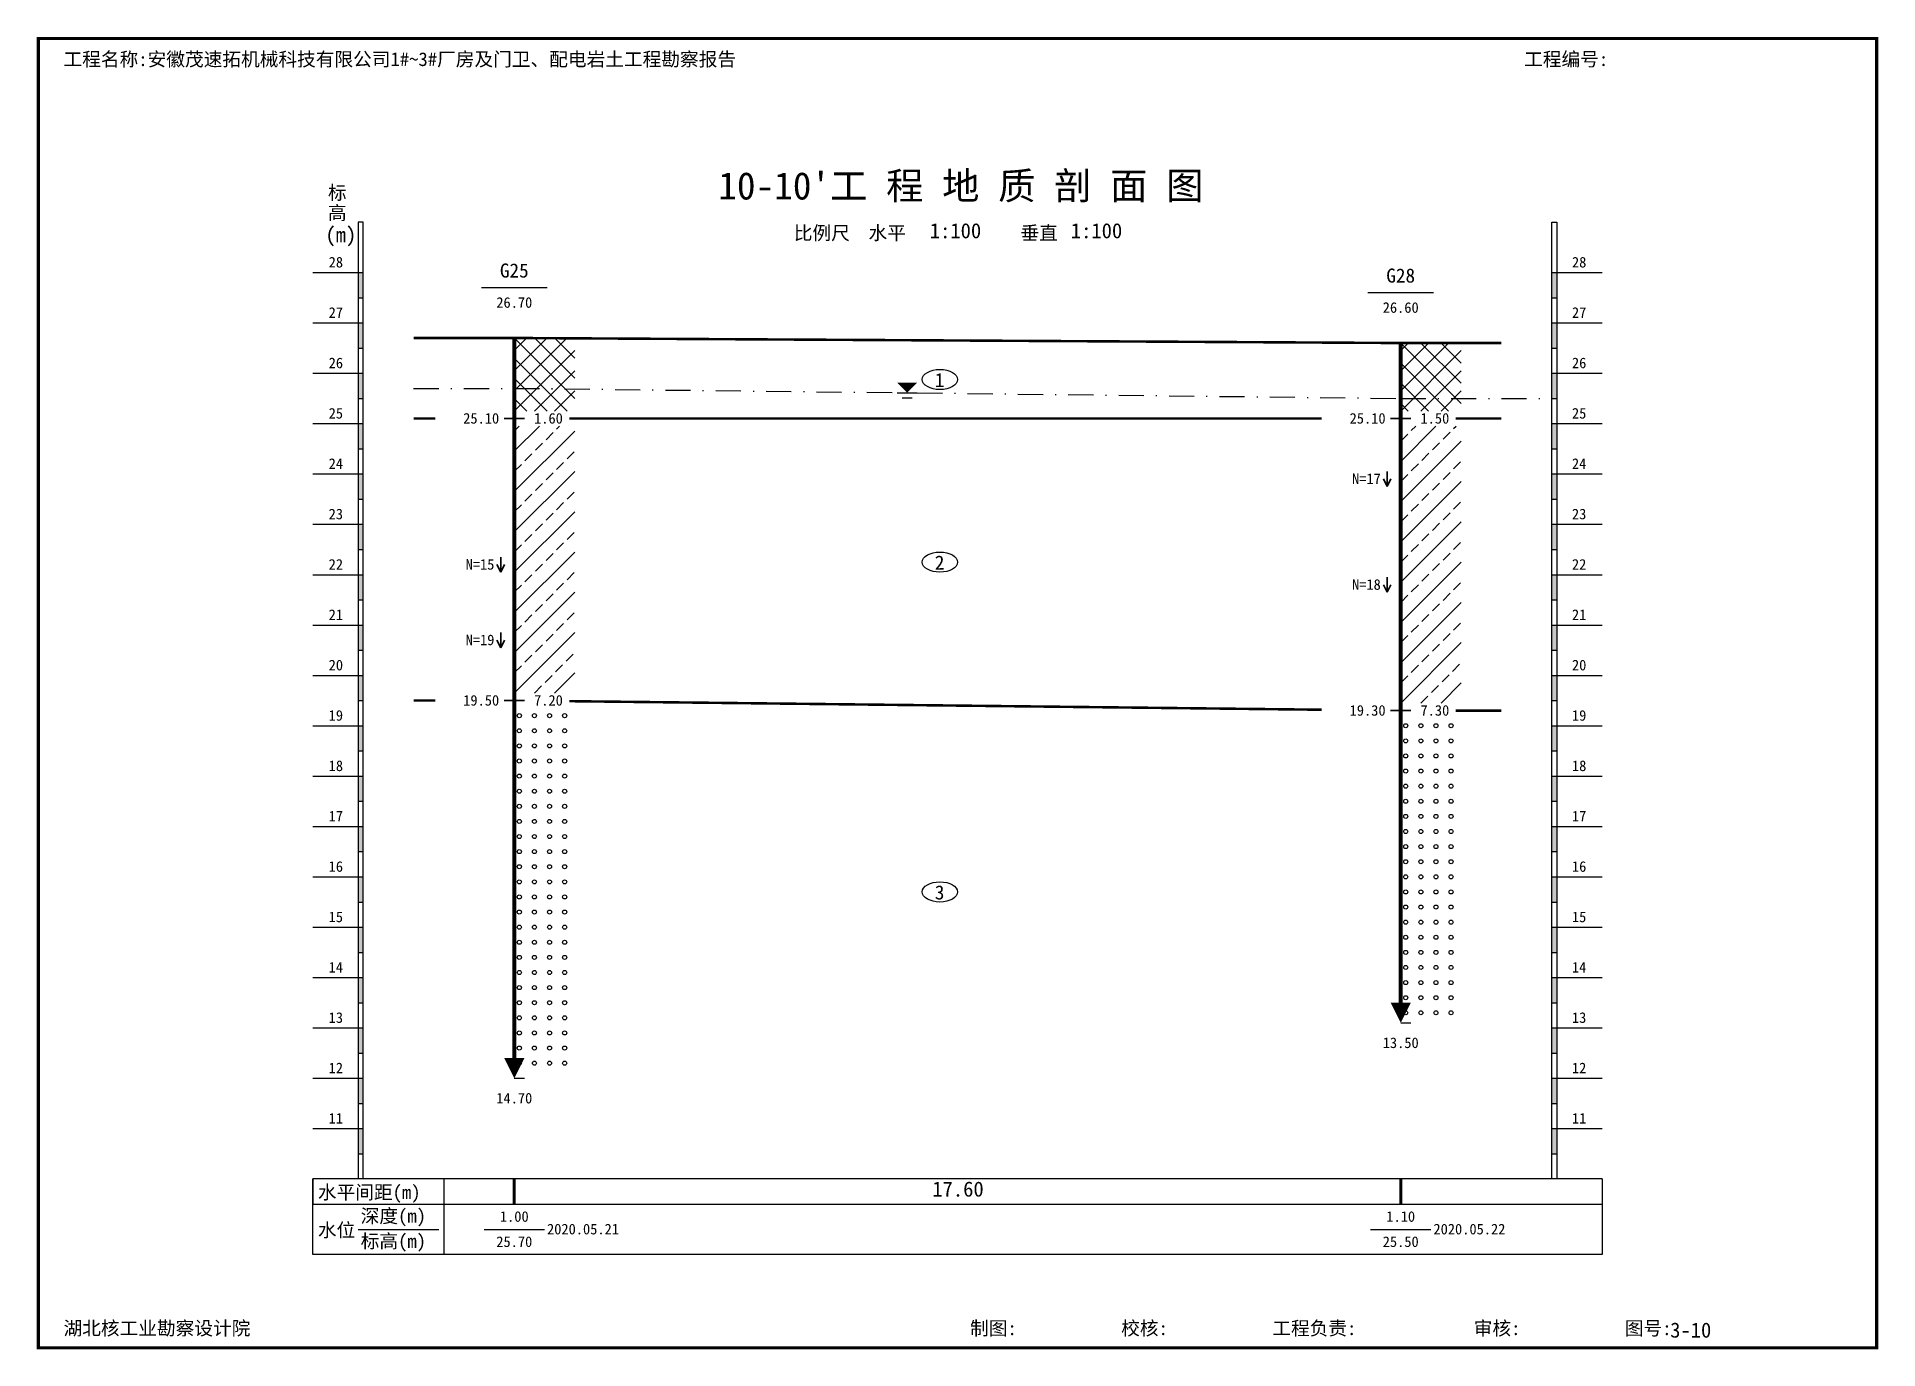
# Model space of a CAD drawing. Extents: x 2025205 to 2402328, y -557483 to 329036.
# Drawn here: x 2367483 to 2371139, y 274556 to 277162 of the extents above; entities that cross this region are included whole.
import ezdxf
from ezdxf.enums import TextEntityAlignment as Align

# ---------------------------------------------------------------- set-up
doc = ezdxf.new("R2010")
doc.units = 0
doc.header["$LTSCALE"] = 1500
doc.header["$MEASUREMENT"] = 0
for name, color, linetype in [('1', 7, 'Continuous'), ('10', 7, 'Continuous'), ('3', 4, 'Continuous')]:
    doc.layers.add(name, color=color, linetype=linetype)
doc.layers.add('2', color=7, linetype='Continuous', lineweight=35, true_color=0x555555)
doc.styles.add('黑体', font='simhei.ttf', dxfattribs={"width": 0.6})

msp = doc.modelspace()

# ---------------------------------------------------------------- texts
at = {"layer": '1', "style": '黑体'}
for s, height, p in [('工程名称:安徽茂速拓机械科技有限公司1#~3#厂房及门卫、配电岩土工程勘察报告', 27.2, (2367536.1, 277104.1)), ('工程编号:', 27.2, (2370436.1, 277104.1)), ('标', 27.2, (2368061.1, 276839.1)), ("10-10'工 程 地 质 剖 面 图", 54.4, (2368836.1, 276839.1)), ('高', 27.2, (2368061.1, 276799.1)), ('(m)', 30, (2368056.1, 276754.1)), ('比例尺  水平', 27.2, (2368986.1, 276759.1)), ('1:100', 30, (2369256.1, 276762.1)), ('垂直', 27.2, (2369436.1, 276759.1)), ('1:100', 30, (2369536.1, 276762.1)), ('28', 21, (2370531.1, 276704.1)), ('27', 21, (2370531.1, 276604.1)), ('26', 21, (2370531.1, 276504.1)), ('25', 21, (2370531.1, 276404.1)), ('24', 21, (2370531.1, 276304.1)), ('23', 21, (2370531.1, 276204.1)), ('22', 21, (2370531.1, 276104.1)), ('21', 21, (2370531.1, 276004.1)), ('20', 21, (2370531.1, 275904.1)), ('19', 21, (2370531.1, 275804.1)), ('18', 21, (2370531.1, 275704.1)), ('17', 21, (2370531.1, 275604.1)), ('16', 21, (2370531.1, 275504.1)), ('15', 21, (2370531.1, 275404.1)), ('14', 21, (2370531.1, 275304.1)), ('13', 21, (2370531.1, 275204.1)), ('12', 21, (2370531.1, 275104.1)), ('11', 21, (2370531.1, 275004.1)), ('水平间距(m)', 27.2, (2368041.1, 274854.1)), ('17.60', 30, (2369261.1, 274859.1)), ('深度(m)', 27.2, (2368126.1, 274807.1)), ('水位', 27.2, (2368041.1, 274779.1)), ('标高(m)', 27.2, (2368126.1, 274757.1)), ('2020.05.21', 21, (2368496.1, 274784.1)), ('2020.05.22', 21, (2370256.1, 274784.1)), ('湖北核工业勘察设计院', 27.2, (2367536.1, 274584.1)), ('制图:', 27.2, (2369336.1, 274584.1)), ('校核:', 27.2, (2369636.1, 274584.1)), ('工程负责:', 27.2, (2369936.1, 274584.1)), ('审核:', 27.2, (2370336.1, 274584.1)), ('图号:', 27.2, (2370636.1, 274584.1)), ('3-10', 30, (2370726.1, 274579.1))]:
    msp.add_text(s, height=height, dxfattribs=at).set_placement(p)
for s, p in [('28', (2368091.1, 276704.1)), ('27', (2368091.1, 276604.1)), ('26', (2368091.1, 276504.1)), ('25', (2368091.1, 276404.1)), ('24', (2368091.1, 276304.1)), ('23', (2368091.1, 276204.1)), ('22', (2368091.1, 276104.1)), ('21', (2368091.1, 276004.1)), ('20', (2368091.1, 275904.1)), ('19', (2368091.1, 275804.1)), ('18', (2368091.1, 275704.1)), ('17', (2368091.1, 275604.1)), ('16', (2368091.1, 275504.1)), ('15', (2368091.1, 275404.1)), ('14', (2368091.1, 275304.1)), ('13', (2368091.1, 275204.1)), ('12', (2368091.1, 275104.1)), ('11', (2368091.1, 275004.1))]:
    msp.add_text(s, height=21, dxfattribs=at).set_placement(p, align=Align.RIGHT)
for s, height, p in [('G25', 28, (2368431.1, 276684.1)), ('G28', 28, (2370191.1, 276674.1)), ('26.70', 21, (2368431.1, 276624.1)), ('26.60', 21, (2370191.1, 276614.1)), ('13.50', 21, (2370191.1, 275154.1)), ('14.70', 21, (2368431.1, 275044.1)), ('1.00', 21, (2368431.1, 274809.1)), ('1.10', 21, (2370191.1, 274809.1)), ('25.70', 21, (2368431.1, 274759.1)), ('25.50', 21, (2370191.1, 274759.1))]:
    msp.add_text(s, height=height, dxfattribs=at).set_placement(p, align=Align.CENTER)
at = {"layer": '2', "style": '黑体'}
for s, p in [('25.10', (2368401.1, 276394.1)), ('25.10', (2370161.1, 276394.1)), ('N=17', (2370151.6, 276274.1)), ('N=15', (2368391.6, 276104.1)), ('N=18', (2370151.6, 276064.1)), ('N=19', (2368391.6, 275954.1)), ('19.50', (2368401.1, 275834.1)), ('19.30', (2370161.1, 275814.1))]:
    msp.add_text(s, height=21, dxfattribs=at).set_placement(p, align=Align.RIGHT)
for s, p in [(' 1.60', (2368456.1, 276394.1)), (' 1.50', (2370216.1, 276394.1)), (' 7.20', (2368456.1, 275834.1)), (' 7.30', (2370216.1, 275814.1))]:
    msp.add_text(s, height=21, dxfattribs=at).set_placement(p)
at = {"layer": '3', "style": '黑体'}
for s, p in [('1', (2369266.1, 276466.6)), ('2', (2369266.1, 276104.1)), ('3', (2369266.1, 275449.1))]:
    msp.add_text(s, height=28, dxfattribs=at).set_placement(p)

# ---------------------------------------------------------------- linework, layer by layer
for p, q in [((2368431.1, 276459.1), (2368536.1, 276564.1)), ((2368431.1, 276499.1), (2368496.1, 276564.1)), ((2368431.1, 276539.1), (2368456.1, 276564.1)), ((2368431.1, 276564.1), (2368551.1, 276444.1)), ((2368471.1, 276564.1), (2368551.1, 276484.1)), ((2368511.1, 276564.1), (2368551.1, 276524.1)), ((2370191.1, 276459.1), (2370286.1, 276554.1)), ((2370191.1, 276499.1), (2370246.1, 276554.1)), ((2370191.1, 276539.1), (2370206.1, 276554.1)), ((2370191.1, 276554.1), (2370311.1, 276434.1)), ((2370231.1, 276554.1), (2370311.1, 276474.1)), ((2370271.1, 276554.1), (2370311.1, 276514.1)), ((2368431.1, 276419.1), (2368551.1, 276539.1)), ((2368431.1, 276524.1), (2368536.1, 276419.1)), ((2370191.1, 276419.1), (2370311.1, 276539.1)), ((2370191.1, 276514.1), (2370286.1, 276419.1)), ((2368431.1, 276484.1), (2368496.1, 276419.1)), ((2368471.1, 276419.1), (2368551.1, 276499.1)), ((2370191.1, 276474.1), (2370246.1, 276419.1)), ((2370231.1, 276419.1), (2370311.1, 276499.1)), ((2368431.1, 276444.1), (2368456.1, 276419.1)), ((2368511.1, 276419.1), (2368551.1, 276459.1)), ((2370191.1, 276434.1), (2370206.1, 276419.1)), ((2370271.1, 276419.1), (2370311.1, 276459.1)), ((2368431.1, 276379.1), (2368441.1, 276389.1)), ((2368431.1, 276339.1), (2368481.1, 276389.1)), ((2368431.1, 276259.1), (2368551.1, 276379.1)), ((2368494.1, 276362.1), (2368508.1, 276376.1)), ((2368515.1, 276383.1), (2368521.1, 276389.1)), ((2370191.1, 276319.1), (2370261.1, 276389.1)), ((2370191.1, 276359.1), (2370205.1, 276373.1)), ((2370191.1, 276239.1), (2370311.1, 276359.1)), ((2370212.1, 276380.1), (2370221.1, 276389.1)), ((2370275.1, 276363.1), (2370289.1, 276377.1)), ((2370296.1, 276384.1), (2370301.1, 276389.1)), ((2368452.1, 276320.1), (2368466.1, 276334.1)), ((2368473.1, 276341.1), (2368487.1, 276355.1)), ((2368536.1, 276324.1), (2368550.1, 276338.1)), ((2370233.1, 276321.1), (2370247.1, 276335.1)), ((2370254.1, 276342.1), (2370268.1, 276356.1)), ((2368431.1, 276299.1), (2368445.1, 276313.1)), ((2368431.1, 276179.1), (2368551.1, 276299.1)), ((2368494.1, 276282.1), (2368508.1, 276296.1)), ((2368515.1, 276303.1), (2368529.1, 276317.1)), ((2370191.1, 276279.1), (2370205.1, 276293.1)), ((2370212.1, 276300.1), (2370226.1, 276314.1)), ((2370275.1, 276283.1), (2370289.1, 276297.1)), ((2370296.1, 276304.1), (2370310.1, 276318.1)), ((2368452.1, 276240.1), (2368466.1, 276254.1)), ((2368473.1, 276261.1), (2368487.1, 276275.1)), ((2368536.1, 276244.1), (2368550.1, 276258.1)), ((2370191.1, 276159.1), (2370311.1, 276279.1)), ((2370233.1, 276241.1), (2370247.1, 276255.1)), ((2370254.1, 276262.1), (2370268.1, 276276.1)), ((2368431.1, 276219.1), (2368445.1, 276233.1)), ((2368431.1, 276099.1), (2368551.1, 276219.1)), ((2368494.1, 276202.1), (2368508.1, 276216.1)), ((2368515.1, 276223.1), (2368529.1, 276237.1)), ((2370191.1, 276199.1), (2370205.1, 276213.1)), ((2370212.1, 276220.1), (2370226.1, 276234.1)), ((2370275.1, 276203.1), (2370289.1, 276217.1)), ((2370296.1, 276224.1), (2370310.1, 276238.1)), ((2368473.1, 276181.1), (2368487.1, 276195.1)), ((2368536.1, 276164.1), (2368550.1, 276178.1)), ((2370191.1, 276079.1), (2370311.1, 276199.1)), ((2370233.1, 276161.1), (2370247.1, 276175.1)), ((2370254.1, 276182.1), (2370268.1, 276196.1)), ((2368431.1, 276139.1), (2368445.1, 276153.1)), ((2368431.1, 276019.1), (2368551.1, 276139.1)), ((2368452.1, 276160.1), (2368466.1, 276174.1)), ((2368515.1, 276143.1), (2368529.1, 276157.1)), ((2370212.1, 276140.1), (2370226.1, 276154.1)), ((2370296.1, 276144.1), (2370310.1, 276158.1)), ((2368473.1, 276101.1), (2368487.1, 276115.1)), ((2368494.1, 276122.1), (2368508.1, 276136.1)), ((2370191.1, 276119.1), (2370205.1, 276133.1)), ((2370191.1, 275999.1), (2370311.1, 276119.1)), ((2370254.1, 276102.1), (2370268.1, 276116.1)), ((2370275.1, 276123.1), (2370289.1, 276137.1)), ((2368431.1, 276059.1), (2368445.1, 276073.1)), ((2368452.1, 276080.1), (2368466.1, 276094.1)), ((2368515.1, 276063.1), (2368529.1, 276077.1)), ((2368536.1, 276084.1), (2368550.1, 276098.1)), ((2370212.1, 276060.1), (2370226.1, 276074.1)), ((2370233.1, 276081.1), (2370247.1, 276095.1)), ((2370296.1, 276064.1), (2370310.1, 276078.1)), ((2368431.1, 275939.1), (2368551.1, 276059.1)), ((2368473.1, 276021.1), (2368487.1, 276035.1)), ((2368494.1, 276042.1), (2368508.1, 276056.1)), ((2370191.1, 276039.1), (2370205.1, 276053.1)), ((2370191.1, 275919.1), (2370311.1, 276039.1)), ((2370254.1, 276022.1), (2370268.1, 276036.1)), ((2370275.1, 276043.1), (2370289.1, 276057.1)), ((2368431.1, 275979.1), (2368445.1, 275993.1)), ((2368452.1, 276000.1), (2368466.1, 276014.1)), ((2368515.1, 275983.1), (2368529.1, 275997.1)), ((2368536.1, 276004.1), (2368550.1, 276018.1)), ((2370212.1, 275980.1), (2370226.1, 275994.1)), ((2370233.1, 276001.1), (2370247.1, 276015.1)), ((2370296.1, 275984.1), (2370310.1, 275998.1)), ((2368431.1, 275859.1), (2368551.1, 275979.1)), ((2368473.1, 275941.1), (2368487.1, 275955.1)), ((2368494.1, 275962.1), (2368508.1, 275976.1)), ((2370191.1, 275959.1), (2370205.1, 275973.1)), ((2370191.1, 275839.1), (2370311.1, 275959.1)), ((2370254.1, 275942.1), (2370268.1, 275956.1)), ((2370275.1, 275963.1), (2370289.1, 275977.1)), ((2368452.1, 275920.1), (2368466.1, 275934.1)), ((2368534.1, 275922.1), (2368548.1, 275936.1)), ((2370233.1, 275921.1), (2370247.1, 275935.1)), ((2368431.1, 275899.1), (2368445.1, 275913.1)), ((2368492.1, 275880.1), (2368506.1, 275894.1)), ((2368511.1, 275859.1), (2368551.1, 275899.1)), ((2368513.1, 275901.1), (2368527.1, 275915.1)), ((2370191.1, 275879.1), (2370205.1, 275893.1)), ((2370212.1, 275900.1), (2370226.1, 275914.1)), ((2370273.1, 275881.1), (2370287.1, 275895.1)), ((2370294.1, 275902.1), (2370308.1, 275916.1)), ((2368471.1, 275859.1), (2368485.1, 275873.1)), ((2370231.1, 275839.1), (2370245.1, 275853.1)), ((2370252.1, 275860.1), (2370266.1, 275874.1)), ((2370271.1, 275839.1), (2370311.1, 275879.1))]:
    msp.add_line(p, q)
for centre in [(2368441.1, 275814.1), (2368471.1, 275814.1), (2368501.1, 275814.1), (2368531.1, 275814.1), (2368441.1, 275784.1), (2368471.1, 275784.1), (2368501.1, 275784.1), (2368531.1, 275784.1), (2370201.1, 275794.1), (2370231.1, 275794.1), (2370261.1, 275794.1), (2370291.1, 275794.1), (2368441.1, 275754.1), (2368471.1, 275754.1), (2368501.1, 275754.1), (2368531.1, 275754.1), (2370201.1, 275764.1), (2370201.1, 275734.1), (2370231.1, 275764.1), (2370231.1, 275734.1), (2370261.1, 275764.1), (2370261.1, 275734.1), (2370291.1, 275764.1), (2370291.1, 275734.1), (2368441.1, 275724.1), (2368471.1, 275724.1), (2368501.1, 275724.1), (2368531.1, 275724.1), (2370201.1, 275704.1), (2370231.1, 275704.1), (2370261.1, 275704.1), (2370291.1, 275704.1), (2368441.1, 275694.1), (2368441.1, 275664.1), (2368471.1, 275694.1), (2368471.1, 275664.1), (2368501.1, 275694.1), (2368501.1, 275664.1), (2368531.1, 275694.1), (2368531.1, 275664.1), (2370201.1, 275674.1), (2370231.1, 275674.1), (2370261.1, 275674.1), (2370291.1, 275674.1), (2368441.1, 275634.1), (2368471.1, 275634.1), (2368501.1, 275634.1), (2368531.1, 275634.1), (2370201.1, 275644.1), (2370231.1, 275644.1), (2370261.1, 275644.1), (2370291.1, 275644.1), (2368441.1, 275604.1), (2368471.1, 275604.1), (2368501.1, 275604.1), (2368531.1, 275604.1), (2370201.1, 275614.1), (2370231.1, 275614.1), (2370261.1, 275614.1), (2370291.1, 275614.1), (2368441.1, 275574.1), (2368471.1, 275574.1), (2368501.1, 275574.1), (2368531.1, 275574.1), (2370201.1, 275584.1), (2370201.1, 275554.1), (2370231.1, 275584.1), (2370231.1, 275554.1), (2370261.1, 275584.1), (2370261.1, 275554.1), (2370291.1, 275584.1), (2370291.1, 275554.1), (2368441.1, 275544.1), (2368441.1, 275514.1), (2368471.1, 275544.1), (2368471.1, 275514.1), (2368501.1, 275544.1), (2368501.1, 275514.1), (2368531.1, 275544.1), (2368531.1, 275514.1), (2370201.1, 275524.1), (2370231.1, 275524.1), (2370261.1, 275524.1), (2370291.1, 275524.1), (2368441.1, 275484.1), (2368471.1, 275484.1), (2368501.1, 275484.1), (2368531.1, 275484.1), (2370201.1, 275494.1), (2370231.1, 275494.1), (2370261.1, 275494.1), (2370291.1, 275494.1), (2368441.1, 275454.1), (2368471.1, 275454.1), (2368501.1, 275454.1), (2368531.1, 275454.1), (2370201.1, 275464.1), (2370231.1, 275464.1), (2370261.1, 275464.1), (2370291.1, 275464.1), (2368441.1, 275424.1), (2368471.1, 275424.1), (2368501.1, 275424.1), (2368531.1, 275424.1), (2370201.1, 275434.1), (2370201.1, 275404.1), (2370231.1, 275434.1), (2370231.1, 275404.1), (2370261.1, 275434.1), (2370261.1, 275404.1), (2370291.1, 275434.1), (2370291.1, 275404.1), (2368441.1, 275394.1), (2368471.1, 275394.1), (2368501.1, 275394.1), (2368531.1, 275394.1), (2370201.1, 275374.1), (2370231.1, 275374.1), (2370261.1, 275374.1), (2370291.1, 275374.1), (2368441.1, 275364.1), (2368441.1, 275334.1), (2368471.1, 275364.1), (2368471.1, 275334.1), (2368501.1, 275364.1), (2368501.1, 275334.1), (2368531.1, 275364.1), (2368531.1, 275334.1), (2370201.1, 275344.1), (2370231.1, 275344.1), (2370261.1, 275344.1), (2370291.1, 275344.1), (2368441.1, 275304.1), (2368471.1, 275304.1), (2368501.1, 275304.1), (2368531.1, 275304.1), (2370201.1, 275314.1), (2370231.1, 275314.1), (2370261.1, 275314.1), (2370291.1, 275314.1), (2368441.1, 275274.1), (2368471.1, 275274.1), (2368501.1, 275274.1), (2368531.1, 275274.1), (2370201.1, 275284.1), (2370231.1, 275284.1), (2370261.1, 275284.1), (2370291.1, 275284.1), (2368441.1, 275244.1), (2368471.1, 275244.1), (2368501.1, 275244.1), (2368531.1, 275244.1), (2370201.1, 275254.1), (2370201.1, 275224.1), (2370231.1, 275254.1), (2370231.1, 275224.1), (2370261.1, 275254.1), (2370261.1, 275224.1), (2370291.1, 275254.1), (2370291.1, 275224.1), (2368441.1, 275214.1), (2368441.1, 275184.1), (2368471.1, 275214.1), (2368471.1, 275184.1), (2368501.1, 275214.1), (2368501.1, 275184.1), (2368531.1, 275214.1), (2368531.1, 275184.1), (2368441.1, 275154.1), (2368471.1, 275154.1), (2368501.1, 275154.1), (2368531.1, 275154.1), (2368441.1, 275124.1), (2368471.1, 275124.1), (2368501.1, 275124.1), (2368531.1, 275124.1)]:
    msp.add_circle(centre, 4)
at = {"layer": '1'}
for p, q in [((2368131.1, 276794.1), (2368121.1, 276794.1)), ((2368121.1, 276794.1), (2368121.1, 274894.1)), ((2368131.1, 274894.1), (2368131.1, 276794.1)), ((2370491.1, 274894.1), (2370491.1, 276794.1)), ((2370491.1, 276794.1), (2370501.1, 276794.1)), ((2370501.1, 276794.1), (2370501.1, 274894.1)), ((2368031.1, 276694.1), (2368131.1, 276694.1)), ((2370491.1, 276694.1), (2370591.1, 276694.1)), ((2368366.1, 276664.1), (2368496.1, 276664.1)), ((2370126.1, 276654.1), (2370256.1, 276654.1)), ((2368121.1, 276644.1), (2368131.1, 276644.1)), ((2370491.1, 276644.1), (2370501.1, 276644.1)), ((2368031.1, 276594.1), (2368131.1, 276594.1)), ((2370491.1, 276594.1), (2370591.1, 276594.1)), ((2368121.1, 276544.1), (2368131.1, 276544.1)), ((2370491.1, 276544.1), (2370501.1, 276544.1)), ((2368031.1, 276494.1), (2368131.1, 276494.1)), ((2370491.1, 276494.1), (2370591.1, 276494.1)), ((2368121.1, 276444.1), (2368131.1, 276444.1)), ((2370491.1, 276444.1), (2370501.1, 276444.1)), ((2368031.1, 276394.1), (2368131.1, 276394.1)), ((2370491.1, 276394.1), (2370591.1, 276394.1)), ((2368121.1, 276344.1), (2368131.1, 276344.1)), ((2370491.1, 276344.1), (2370501.1, 276344.1)), ((2368031.1, 276294.1), (2368131.1, 276294.1)), ((2370491.1, 276294.1), (2370591.1, 276294.1)), ((2368121.1, 276244.1), (2368131.1, 276244.1)), ((2370491.1, 276244.1), (2370501.1, 276244.1)), ((2368031.1, 276194.1), (2368131.1, 276194.1)), ((2370491.1, 276194.1), (2370591.1, 276194.1)), ((2368121.1, 276144.1), (2368131.1, 276144.1)), ((2370491.1, 276144.1), (2370501.1, 276144.1)), ((2368031.1, 276094.1), (2368131.1, 276094.1)), ((2370491.1, 276094.1), (2370591.1, 276094.1)), ((2368121.1, 276044.1), (2368131.1, 276044.1)), ((2370491.1, 276044.1), (2370501.1, 276044.1)), ((2368031.1, 275994.1), (2368131.1, 275994.1)), ((2370491.1, 275994.1), (2370591.1, 275994.1)), ((2368121.1, 275944.1), (2368131.1, 275944.1)), ((2370491.1, 275944.1), (2370501.1, 275944.1)), ((2368031.1, 275894.1), (2368131.1, 275894.1)), ((2370491.1, 275894.1), (2370591.1, 275894.1)), ((2368121.1, 275844.1), (2368131.1, 275844.1)), ((2370491.1, 275844.1), (2370501.1, 275844.1)), ((2368031.1, 275794.1), (2368131.1, 275794.1)), ((2370491.1, 275794.1), (2370591.1, 275794.1)), ((2368121.1, 275744.1), (2368131.1, 275744.1)), ((2370491.1, 275744.1), (2370501.1, 275744.1)), ((2368031.1, 275694.1), (2368131.1, 275694.1)), ((2370491.1, 275694.1), (2370591.1, 275694.1)), ((2368121.1, 275644.1), (2368131.1, 275644.1)), ((2370491.1, 275644.1), (2370501.1, 275644.1)), ((2368031.1, 275594.1), (2368131.1, 275594.1)), ((2370491.1, 275594.1), (2370591.1, 275594.1)), ((2368121.1, 275544.1), (2368131.1, 275544.1)), ((2370491.1, 275544.1), (2370501.1, 275544.1)), ((2368031.1, 275494.1), (2368131.1, 275494.1)), ((2370491.1, 275494.1), (2370591.1, 275494.1)), ((2368121.1, 275444.1), (2368131.1, 275444.1)), ((2370491.1, 275444.1), (2370501.1, 275444.1)), ((2368031.1, 275394.1), (2368131.1, 275394.1)), ((2370491.1, 275394.1), (2370591.1, 275394.1)), ((2368121.1, 275344.1), (2368131.1, 275344.1)), ((2370491.1, 275344.1), (2370501.1, 275344.1)), ((2368031.1, 275294.1), (2368131.1, 275294.1)), ((2370491.1, 275294.1), (2370591.1, 275294.1)), ((2368121.1, 275244.1), (2368131.1, 275244.1)), ((2370491.1, 275244.1), (2370501.1, 275244.1)), ((2368031.1, 275194.1), (2368131.1, 275194.1)), ((2370191.1, 275204.1), (2370211.1, 275204.1)), ((2370491.1, 275194.1), (2370591.1, 275194.1)), ((2368121.1, 275144.1), (2368131.1, 275144.1)), ((2370491.1, 275144.1), (2370501.1, 275144.1)), ((2368031.1, 275094.1), (2368131.1, 275094.1)), ((2368431.1, 275094.1), (2368451.1, 275094.1)), ((2370491.1, 275094.1), (2370591.1, 275094.1)), ((2368121.1, 275044.1), (2368131.1, 275044.1)), ((2370491.1, 275044.1), (2370501.1, 275044.1)), ((2368031.1, 274994.1), (2368131.1, 274994.1)), ((2370491.1, 274994.1), (2370591.1, 274994.1)), ((2368121.1, 274944.1), (2368131.1, 274944.1)), ((2370491.1, 274944.1), (2370501.1, 274944.1)), ((2370591.1, 274894.1), (2368031.1, 274894.1)), ((2368031.1, 274894.1), (2368031.1, 274844.1)), ((2368031.1, 274744.1), (2368031.1, 274894.1)), ((2368291.1, 274894.1), (2368291.1, 274744.1)), ((2370591.1, 274894.1), (2370591.1, 274744.1)), ((2368031.1, 274844.1), (2370591.1, 274844.1)), ((2370591.1, 274844.1), (2370591.1, 274744.1)), ((2368121.1, 274794.1), (2368281.1, 274794.1)), ((2368371.1, 274794.1), (2368491.1, 274794.1)), ((2370131.1, 274794.1), (2370251.1, 274794.1)), ((2370591.1, 274744.1), (2368031.1, 274744.1))]:
    msp.add_line(p, q, dxfattribs=at)
for points, const_width in [([(2367486.1, 274559.1), (2371136.1, 274559.1), (2371136.1, 277159.1), (2367486.1, 277159.1), (2367486.1, 274559.1)], 6), ([(2368431.1, 276564.1), (2368431.1, 275134.1)], 8), ([(2370191.1, 276554.1), (2370191.1, 275244.1)], 8), ([(2368431.1, 274894.1), (2368431.1, 274844.1)], 6), ([(2370191.1, 274894.1), (2370191.1, 274844.1)], 6)]:
    msp.add_lwpolyline(points, dxfattribs=dict(at, const_width=const_width))
for points in [[(2368121.1, 276694.1), (2368131.1, 276694.1), (2368121.1, 276644.1), (2368131.1, 276644.1)], [(2370491.1, 276694.1), (2370501.1, 276694.1), (2370491.1, 276644.1), (2370501.1, 276644.1)], [(2368121.1, 276594.1), (2368131.1, 276594.1), (2368121.1, 276544.1), (2368131.1, 276544.1)], [(2370491.1, 276594.1), (2370501.1, 276594.1), (2370491.1, 276544.1), (2370501.1, 276544.1)], [(2368121.1, 276494.1), (2368131.1, 276494.1), (2368121.1, 276444.1), (2368131.1, 276444.1)], [(2370491.1, 276494.1), (2370501.1, 276494.1), (2370491.1, 276444.1), (2370501.1, 276444.1)], [(2368121.1, 276394.1), (2368131.1, 276394.1), (2368121.1, 276344.1), (2368131.1, 276344.1)], [(2370491.1, 276394.1), (2370501.1, 276394.1), (2370491.1, 276344.1), (2370501.1, 276344.1)], [(2368121.1, 276294.1), (2368131.1, 276294.1), (2368121.1, 276244.1), (2368131.1, 276244.1)], [(2370491.1, 276294.1), (2370501.1, 276294.1), (2370491.1, 276244.1), (2370501.1, 276244.1)], [(2368121.1, 276194.1), (2368131.1, 276194.1), (2368121.1, 276144.1), (2368131.1, 276144.1)], [(2370491.1, 276194.1), (2370501.1, 276194.1), (2370491.1, 276144.1), (2370501.1, 276144.1)], [(2368121.1, 276094.1), (2368131.1, 276094.1), (2368121.1, 276044.1), (2368131.1, 276044.1)], [(2370491.1, 276094.1), (2370501.1, 276094.1), (2370491.1, 276044.1), (2370501.1, 276044.1)], [(2368121.1, 275994.1), (2368131.1, 275994.1), (2368121.1, 275944.1), (2368131.1, 275944.1)], [(2370491.1, 275994.1), (2370501.1, 275994.1), (2370491.1, 275944.1), (2370501.1, 275944.1)], [(2368121.1, 275894.1), (2368131.1, 275894.1), (2368121.1, 275844.1), (2368131.1, 275844.1)], [(2370491.1, 275894.1), (2370501.1, 275894.1), (2370491.1, 275844.1), (2370501.1, 275844.1)], [(2368121.1, 275794.1), (2368131.1, 275794.1), (2368121.1, 275744.1), (2368131.1, 275744.1)], [(2370491.1, 275794.1), (2370501.1, 275794.1), (2370491.1, 275744.1), (2370501.1, 275744.1)], [(2368121.1, 275694.1), (2368131.1, 275694.1), (2368121.1, 275644.1), (2368131.1, 275644.1)], [(2370491.1, 275694.1), (2370501.1, 275694.1), (2370491.1, 275644.1), (2370501.1, 275644.1)], [(2368121.1, 275594.1), (2368131.1, 275594.1), (2368121.1, 275544.1), (2368131.1, 275544.1)], [(2370491.1, 275594.1), (2370501.1, 275594.1), (2370491.1, 275544.1), (2370501.1, 275544.1)], [(2368121.1, 275494.1), (2368131.1, 275494.1), (2368121.1, 275444.1), (2368131.1, 275444.1)], [(2370491.1, 275494.1), (2370501.1, 275494.1), (2370491.1, 275444.1), (2370501.1, 275444.1)], [(2368121.1, 275394.1), (2368131.1, 275394.1), (2368121.1, 275344.1), (2368131.1, 275344.1)], [(2370491.1, 275394.1), (2370501.1, 275394.1), (2370491.1, 275344.1), (2370501.1, 275344.1)], [(2368121.1, 275294.1), (2368131.1, 275294.1), (2368121.1, 275244.1), (2368131.1, 275244.1)], [(2370491.1, 275294.1), (2370501.1, 275294.1), (2370491.1, 275244.1), (2370501.1, 275244.1)], [(2370171.1, 275244.1), (2370211.1, 275244.1), (2370191.1, 275204.1)], [(2368121.1, 275194.1), (2368131.1, 275194.1), (2368121.1, 275144.1), (2368131.1, 275144.1)], [(2370491.1, 275194.1), (2370501.1, 275194.1), (2370491.1, 275144.1), (2370501.1, 275144.1)], [(2368411.1, 275134.1), (2368451.1, 275134.1), (2368431.1, 275094.1)], [(2368121.1, 275094.1), (2368131.1, 275094.1), (2368121.1, 275044.1), (2368131.1, 275044.1)], [(2370491.1, 275094.1), (2370501.1, 275094.1), (2370491.1, 275044.1), (2370501.1, 275044.1)], [(2368121.1, 274994.1), (2368131.1, 274994.1), (2368121.1, 274944.1), (2368131.1, 274944.1)], [(2370491.1, 274994.1), (2370501.1, 274994.1), (2370491.1, 274944.1), (2370501.1, 274944.1)]]:
    msp.add_solid(points, dxfattribs=at)
at = {"layer": '10'}
for p, q in [((2368231.1, 276464.1), (2368281.1, 276464.1)), ((2368305.1, 276464.1), (2368307.1, 276464.1)), ((2368331.1, 276464.1), (2368381.1, 276464.1)), ((2368405.1, 276464.1), (2368407.1, 276464.1)), ((2368431.1, 276464.1), (2368481.1, 276464.1)), ((2368431.1, 276464.1), (2368481.1, 276463.6)), ((2368505.1, 276464.1), (2368507.1, 276464.1)), ((2368505.1, 276463.3), (2368507.1, 276463.3)), ((2368531.1, 276463), (2368581.1, 276462.4)), ((2368605.1, 276462.2), (2368607.1, 276462.2)), ((2368631.1, 276461.9), (2368681.1, 276461.3)), ((2368705.1, 276461), (2368707.1, 276461)), ((2368731.1, 276460.7), (2368781.1, 276460.2)), ((2368805.1, 276459.9), (2368807.1, 276459.9)), ((2368831.1, 276459.6), (2368881.1, 276459)), ((2368905.1, 276458.7), (2368907.1, 276458.7)), ((2368931.1, 276458.5), (2368981.1, 276457.9)), ((2369005.1, 276457.6), (2369007.1, 276457.6)), ((2369031.1, 276457.3), (2369081.1, 276456.7)), ((2369105.1, 276456.5), (2369107.1, 276456.5)), ((2369131.1, 276456.2), (2369181.1, 276455.6)), ((2369191.1, 276455.3), (2369231.1, 276455.3)), ((2369201.1, 276445.3), (2369221.1, 276445.3)), ((2369205.1, 276455.3), (2369207.1, 276455.3)), ((2369231.1, 276455), (2369281.1, 276454.5)), ((2369305.1, 276454.2), (2369307.1, 276454.2)), ((2369331.1, 276453.9), (2369381.1, 276453.3)), ((2369405.1, 276453.1), (2369407.1, 276453.1)), ((2369431.1, 276452.8), (2369481.1, 276452.2)), ((2369505.1, 276451.9), (2369507.1, 276451.9)), ((2369531.1, 276451.6), (2369581.1, 276451.1)), ((2369605.1, 276450.8), (2369607.1, 276450.8)), ((2369631.1, 276450.5), (2369681.1, 276449.9)), ((2369705.1, 276449.7), (2369707.1, 276449.7)), ((2369731.1, 276449.4), (2369781.1, 276448.8)), ((2369805.1, 276448.5), (2369807.1, 276448.5)), ((2369831.1, 276448.2), (2369881.1, 276447.7)), ((2369905.1, 276447.4), (2369907.1, 276447.4)), ((2369931.1, 276447.1), (2369981.1, 276446.5)), ((2370005.1, 276446.2), (2370007.1, 276446.2)), ((2370031.1, 276446), (2370081.1, 276445.4)), ((2370105.1, 276445.1), (2370107.1, 276445.1)), ((2370131.1, 276444.8), (2370181.1, 276444.2)), ((2370191.1, 276444.1), (2370241.1, 276444.1)), ((2370205.1, 276444), (2370207.1, 276444)), ((2370265.1, 276444.1), (2370267.1, 276444.1)), ((2370291.1, 276444.1), (2370341.1, 276444.1)), ((2370365.1, 276444.1), (2370367.1, 276444.1)), ((2370391.1, 276444.1), (2370441.1, 276444.1)), ((2370465.1, 276444.1), (2370467.1, 276444.1))]:
    msp.add_line(p, q, dxfattribs=at)
msp.add_solid([(2369191.1, 276475.3), (2369231.1, 276475.3), (2369211.1, 276455.3)], dxfattribs=at)
at = {"layer": '2'}
for p, q in [((2368411.1, 276404.1), (2368451.1, 276404.1)), ((2370171.1, 276404.1), (2370211.1, 276404.1)), ((2370156.6, 276284.1), (2370164.1, 276269.1)), ((2370164.1, 276299.1), (2370164.1, 276269.1)), ((2370164.1, 276269.1), (2370171.6, 276284.1)), ((2368396.6, 276114.1), (2368404.1, 276099.1)), ((2368404.1, 276129.1), (2368404.1, 276099.1)), ((2368404.1, 276099.1), (2368411.6, 276114.1)), ((2370156.6, 276074.1), (2370164.1, 276059.1)), ((2370164.1, 276089.1), (2370164.1, 276059.1)), ((2370164.1, 276059.1), (2370171.6, 276074.1)), ((2368396.6, 275964.1), (2368404.1, 275949.1)), ((2368404.1, 275979.1), (2368404.1, 275949.1)), ((2368404.1, 275949.1), (2368411.6, 275964.1)), ((2368411.1, 275844.1), (2368451.1, 275844.1)), ((2370171.1, 275824.1), (2370211.1, 275824.1))]:
    msp.add_line(p, q, dxfattribs=at)
at = {"layer": '3', "const_width": 5}
for points in [[(2368231.1, 276564.1), (2368431.1, 276564.1)], [(2368431.1, 276564.1), (2370191.1, 276554.1)], [(2370191.1, 276554.1), (2370391.1, 276554.1)], [(2368231.1, 276404.1), (2368274, 276404.1)], [(2368540.3, 276404.1), (2370034, 276404.1)], [(2370300.3, 276404.1), (2370391.1, 276404.1)], [(2368231.1, 275844.1), (2368274, 275844.1)], [(2368540.3, 275842.9), (2370034, 275825.9)], [(2370300.3, 275824.1), (2370391.1, 275824.1)]]:
    msp.add_lwpolyline(points, dxfattribs=at)
at = {"layer": '3'}
for centre in [(2369276.1, 276481.6), (2369276.1, 276119.1), (2369276.1, 275464.1)]:
    msp.add_ellipse(centre, major_axis=(35, 0), ratio=0.571429, dxfattribs=at)

msp.set_redraw_order([(e.dxf.handle, doc.entitydb.next_handle()) for e in msp.query("TEXT MTEXT ATTDEF DIMENSION ARC_DIMENSION")])  # texts and dimensions are drawn at this point

doc.saveas('drawing.dxf')
